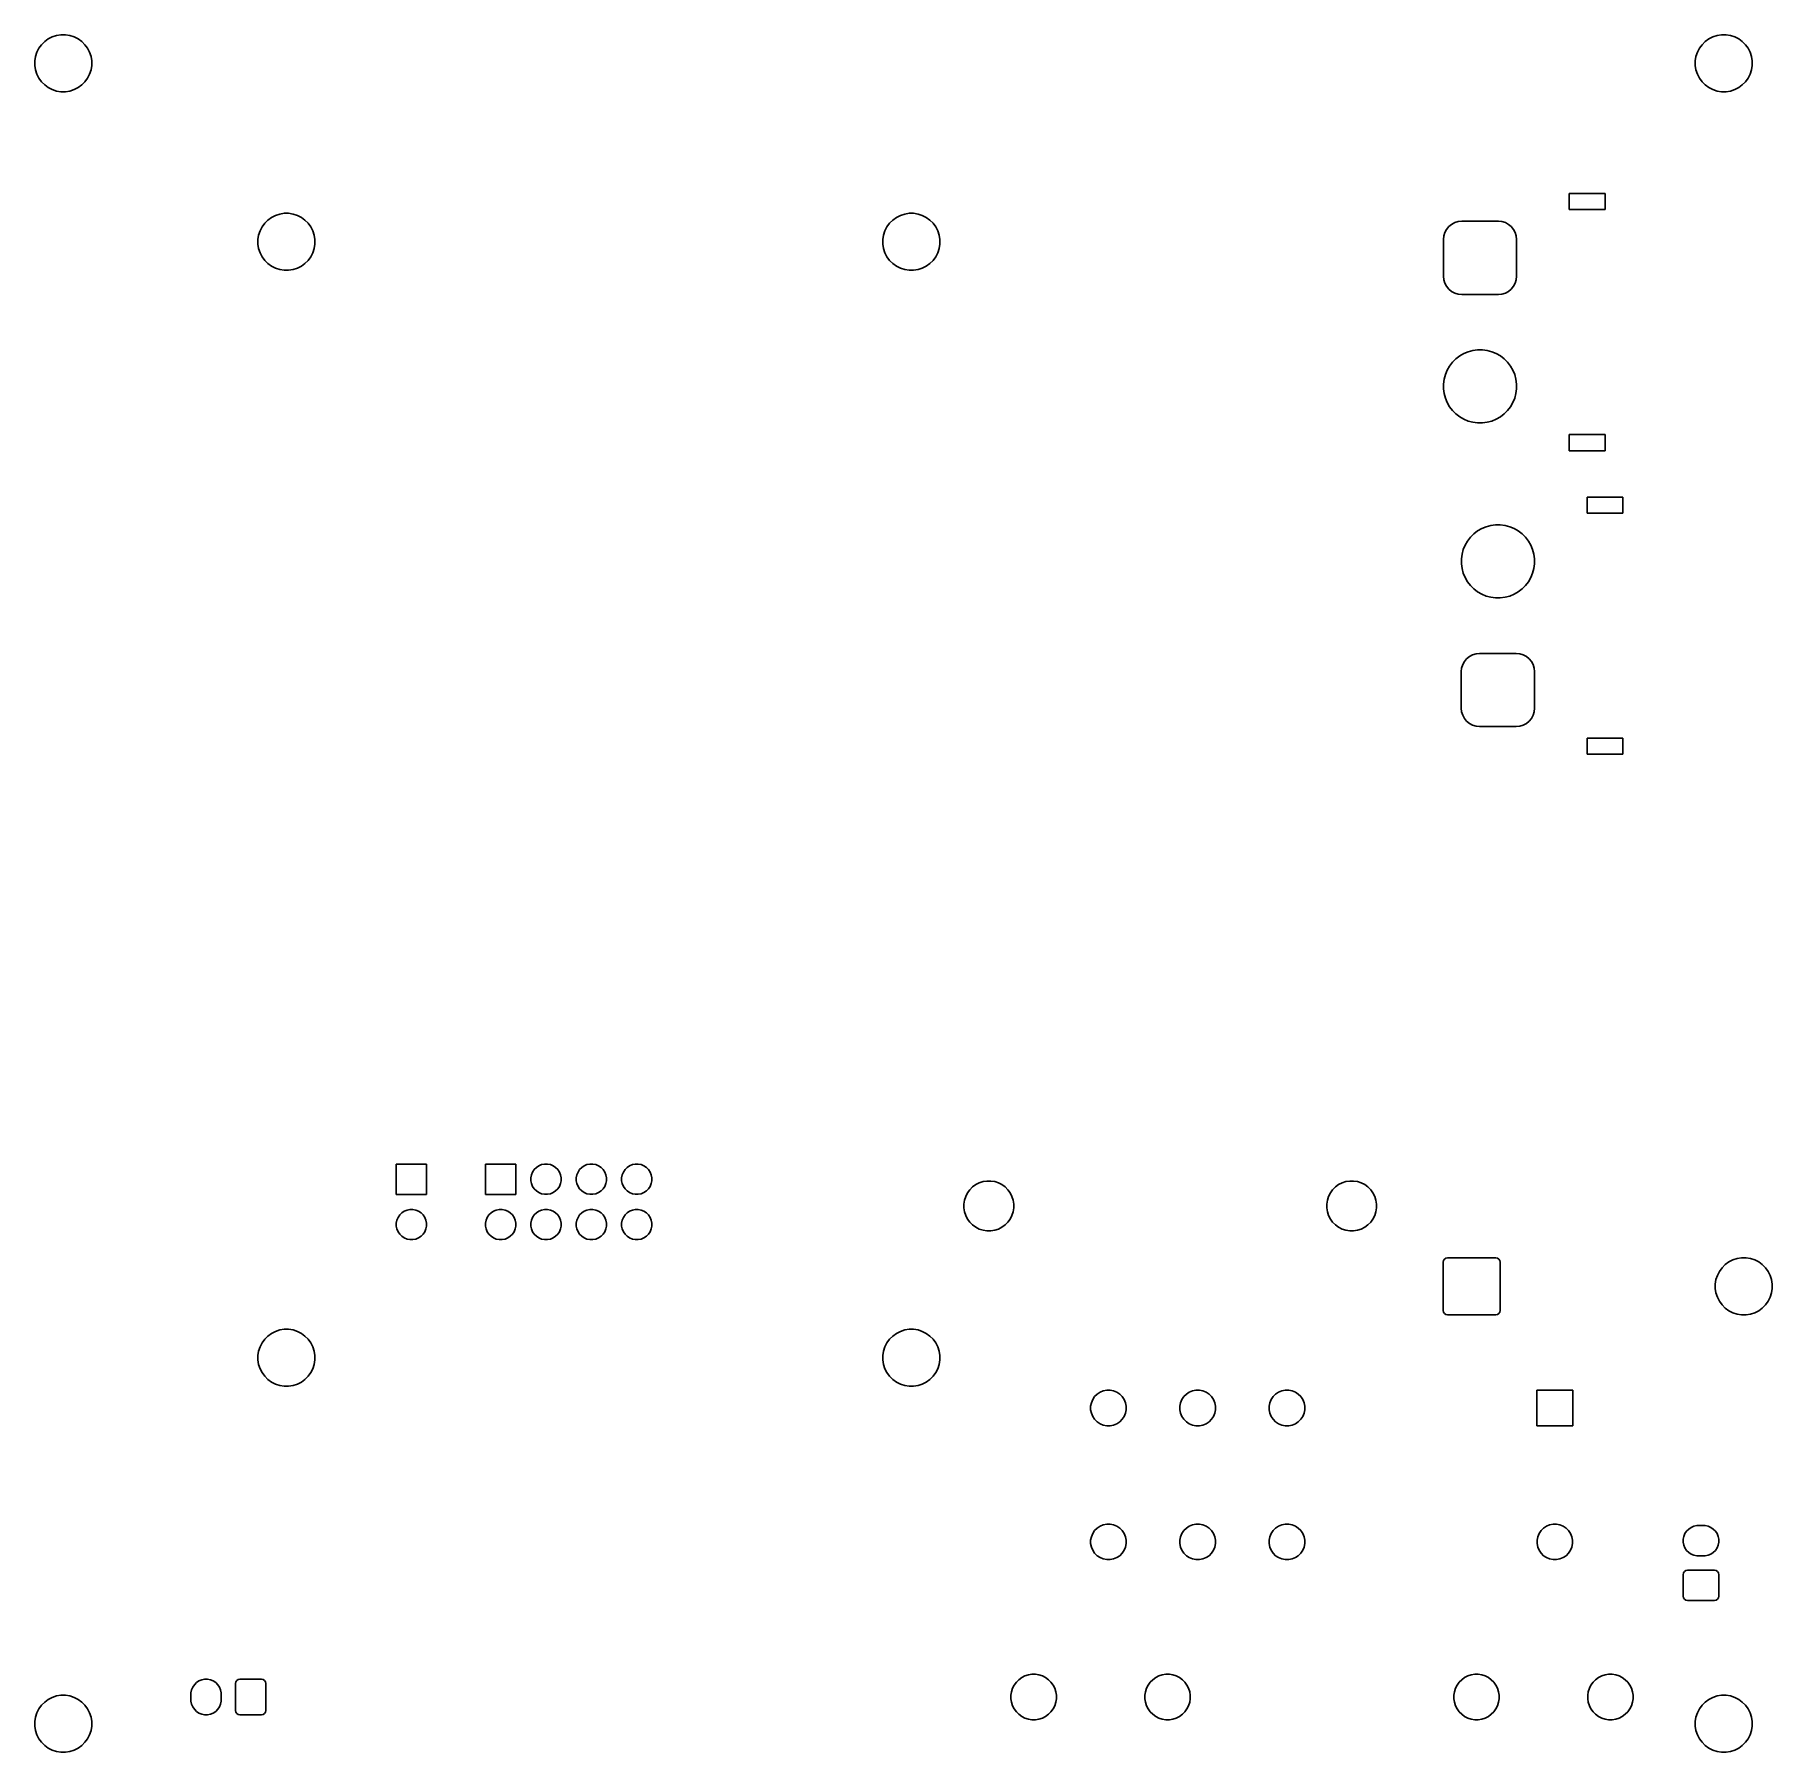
# Model space of a CAD drawing. Extents: x 1.9 to 99.2, y -98.1 to -1.9.
import ezdxf

# ---------------------------------------------------------------- set-up
doc = ezdxf.new("R2010")
doc.units = 0
doc.layers.add('BLACK', color=7, linetype='CONTINUOUS')

msp = doc.modelspace()

# ---------------------------------------------------------------- linework, layer by layer
at = {"layer": 'BLACK', "linetype": 'CONTINUOUS'}
for p, q in [((2.887707, -2.021793), (3.126487, -1.944208)), ((3.126487, -1.944208), (3.374465, -1.904932)), ((3.374465, -1.904932), (3.625535, -1.904932)), ((3.625535, -1.904932), (3.873513, -1.944208)), ((3.873513, -1.944208), (4.112293, -2.021793)), ((95.887707, -2.021793), (96.126487, -1.944208)), ((96.126487, -1.944208), (96.374465, -1.904932)), ((96.374465, -1.904932), (96.625535, -1.904932)), ((96.625535, -1.904932), (96.873513, -1.944208)), ((96.873513, -1.944208), (97.112293, -2.021793)), ((1.944208, -3.126487), (2.021793, -2.887707)), ((2.021793, -2.887707), (2.135776, -2.664002)), ((2.135776, -2.664002), (2.28335, -2.460883)), ((2.28335, -2.460883), (2.460883, -2.28335)), ((2.460883, -2.28335), (2.664002, -2.135776)), ((2.664002, -2.135776), (2.887707, -2.021793)), ((4.112293, -2.021793), (4.335998, -2.135776)), ((4.335998, -2.135776), (4.539117, -2.28335)), ((4.539117, -2.28335), (4.71665, -2.460883)), ((4.71665, -2.460883), (4.864224, -2.664002)), ((4.864224, -2.664002), (4.978207, -2.887707)), ((4.978207, -2.887707), (5.055792, -3.126487)), ((94.944208, -3.126487), (95.021793, -2.887707)), ((95.021793, -2.887707), (95.135776, -2.664002)), ((95.135776, -2.664002), (95.28335, -2.460883)), ((95.28335, -2.460883), (95.460883, -2.28335)), ((95.460883, -2.28335), (95.664002, -2.135776)), ((95.664002, -2.135776), (95.887707, -2.021793)), ((97.112293, -2.021793), (97.335998, -2.135776)), ((97.335998, -2.135776), (97.539117, -2.28335)), ((97.539117, -2.28335), (97.71665, -2.460883)), ((97.71665, -2.460883), (97.864224, -2.664002)), ((97.864224, -2.664002), (97.978207, -2.887707)), ((97.978207, -2.887707), (98.055792, -3.126487)), ((1.904932, -3.374465), (1.944208, -3.126487)), ((1.904932, -3.625535), (1.904932, -3.374465)), ((1.944208, -3.873513), (1.904932, -3.625535)), ((2.021793, -4.112293), (1.944208, -3.873513)), ((5.055792, -3.873513), (4.978207, -4.112293)), ((5.055792, -3.126487), (5.095068, -3.374465)), ((5.095068, -3.625535), (5.055792, -3.873513)), ((5.095068, -3.374465), (5.095068, -3.625535)), ((94.904932, -3.374465), (94.944208, -3.126487)), ((94.904932, -3.625535), (94.904932, -3.374465)), ((94.944208, -3.873513), (94.904932, -3.625535)), ((95.021793, -4.112293), (94.944208, -3.873513)), ((98.055792, -3.873513), (97.978207, -4.112293)), ((98.055792, -3.126487), (98.095068, -3.374465)), ((98.095068, -3.625535), (98.055792, -3.873513)), ((98.095068, -3.374465), (98.095068, -3.625535)), ((2.135776, -4.335998), (2.021793, -4.112293)), ((2.28335, -4.539117), (2.135776, -4.335998)), ((2.460883, -4.71665), (2.28335, -4.539117)), ((2.664002, -4.864224), (2.460883, -4.71665)), ((2.887707, -4.978207), (2.664002, -4.864224)), ((4.335998, -4.864224), (4.112293, -4.978207)), ((4.539117, -4.71665), (4.335998, -4.864224)), ((4.71665, -4.539117), (4.539117, -4.71665)), ((4.864224, -4.335998), (4.71665, -4.539117)), ((4.978207, -4.112293), (4.864224, -4.335998)), ((95.135776, -4.335998), (95.021793, -4.112293)), ((95.28335, -4.539117), (95.135776, -4.335998)), ((95.460883, -4.71665), (95.28335, -4.539117)), ((95.664002, -4.864224), (95.460883, -4.71665)), ((95.887707, -4.978207), (95.664002, -4.864224)), ((97.335998, -4.864224), (97.112293, -4.978207)), ((97.539117, -4.71665), (97.335998, -4.864224)), ((97.71665, -4.539117), (97.539117, -4.71665)), ((97.864224, -4.335998), (97.71665, -4.539117)), ((97.978207, -4.112293), (97.864224, -4.335998)), ((3.126487, -5.055792), (2.887707, -4.978207)), ((3.374465, -5.095068), (3.126487, -5.055792)), ((3.625535, -5.095068), (3.374465, -5.095068)), ((3.873513, -5.055792), (3.625535, -5.095068)), ((4.112293, -4.978207), (3.873513, -5.055792)), ((96.126487, -5.055792), (95.887707, -4.978207)), ((96.374465, -5.095068), (96.126487, -5.055792)), ((96.625535, -5.095068), (96.374465, -5.095068)), ((96.873513, -5.055792), (96.625535, -5.095068)), ((97.112293, -4.978207), (96.873513, -5.055792)), ((87.85, -11.7), (87.85, -10.8)), ((87.85, -10.8), (89.85, -10.8)), ((89.85, -10.8), (89.85, -11.7)), ((14.635776, -12.664007), (14.78335, -12.460888)), ((14.78335, -12.460888), (14.960883, -12.283355)), ((14.960883, -12.283355), (15.164002, -12.135781)), ((15.164002, -12.135781), (15.387707, -12.021798)), ((15.387707, -12.021798), (15.626487, -11.944213)), ((15.626487, -11.944213), (15.874465, -11.904937)), ((15.874465, -11.904937), (16.125535, -11.904937)), ((16.125535, -11.904937), (16.373513, -11.944213)), ((16.373513, -11.944213), (16.612293, -12.021798)), ((16.612293, -12.021798), (16.835998, -12.135781)), ((16.835998, -12.135781), (17.039117, -12.283355)), ((17.039117, -12.283355), (17.21665, -12.460888)), ((17.21665, -12.460888), (17.364224, -12.664007)), ((49.635776, -12.664007), (49.78335, -12.460888)), ((49.78335, -12.460888), (49.960883, -12.283355)), ((49.960883, -12.283355), (50.164002, -12.135781)), ((50.164002, -12.135781), (50.387707, -12.021798)), ((50.387707, -12.021798), (50.626487, -11.944213)), ((50.626487, -11.944213), (50.874465, -11.904937)), ((50.874465, -11.904937), (51.125535, -11.904937)), ((51.125535, -11.904937), (51.373513, -11.944213)), ((51.373513, -11.944213), (51.612293, -12.021798)), ((51.612293, -12.021798), (51.835998, -12.135781)), ((51.835998, -12.135781), (52.039117, -12.283355)), ((52.039117, -12.283355), (52.21665, -12.460888)), ((52.21665, -12.460888), (52.364224, -12.664007)), ((80.972744, -12.805541), (81.100216, -12.650216)), ((81.100216, -12.650216), (81.255541, -12.522744)), ((81.255541, -12.522744), (81.432749, -12.428023)), ((81.432749, -12.428023), (81.625032, -12.369695)), ((81.625032, -12.369695), (81.825, -12.35)), ((81.825, -12.35), (83.875, -12.35)), ((83.875, -12.35), (84.074968, -12.369695)), ((84.074968, -12.369695), (84.267251, -12.428023)), ((84.267251, -12.428023), (84.444459, -12.522744)), ((84.444459, -12.522744), (84.599784, -12.650216)), ((84.599784, -12.650216), (84.727256, -12.805541)), ((89.85, -11.7), (87.85, -11.7)), ((14.404932, -13.37447), (14.444208, -13.126492)), ((14.404932, -13.62554), (14.404932, -13.37447)), ((14.444208, -13.126492), (14.521793, -12.887712)), ((14.521793, -12.887712), (14.635776, -12.664007)), ((17.364224, -12.664007), (17.478207, -12.887712)), ((17.478207, -12.887712), (17.555792, -13.126492)), ((17.555792, -13.126492), (17.595068, -13.37447)), ((17.595068, -13.37447), (17.595068, -13.62554)), ((49.404932, -13.37447), (49.444208, -13.126492)), ((49.404932, -13.62554), (49.404932, -13.37447)), ((49.444208, -13.126492), (49.521793, -12.887712)), ((49.521793, -12.887712), (49.635776, -12.664007)), ((52.364224, -12.664007), (52.478207, -12.887712)), ((52.478207, -12.887712), (52.555792, -13.126492)), ((52.555792, -13.126492), (52.595068, -13.37447)), ((52.595068, -13.37447), (52.595068, -13.62554)), ((80.8, -13.375), (80.819695, -13.175032)), ((80.8, -15.425), (80.8, -13.375)), ((80.819695, -13.175032), (80.878023, -12.982749)), ((80.878023, -12.982749), (80.972744, -12.805541)), ((84.727256, -12.805541), (84.821977, -12.982749)), ((84.821977, -12.982749), (84.880305, -13.175032)), ((84.880305, -13.175032), (84.9, -13.375)), ((84.9, -13.375), (84.9, -15.425)), ((14.444208, -13.873518), (14.404932, -13.62554)), ((14.521793, -14.112298), (14.444208, -13.873518)), ((14.635776, -14.336003), (14.521793, -14.112298)), ((14.78335, -14.539122), (14.635776, -14.336003)), ((14.960883, -14.716655), (14.78335, -14.539122)), ((17.21665, -14.539122), (17.039117, -14.716655)), ((17.364224, -14.336003), (17.21665, -14.539122)), ((17.478207, -14.112298), (17.364224, -14.336003)), ((17.555792, -13.873518), (17.478207, -14.112298)), ((17.595068, -13.62554), (17.555792, -13.873518)), ((49.444208, -13.873518), (49.404932, -13.62554)), ((49.521793, -14.112298), (49.444208, -13.873518)), ((49.635776, -14.336003), (49.521793, -14.112298)), ((49.78335, -14.539122), (49.635776, -14.336003)), ((49.960883, -14.716655), (49.78335, -14.539122)), ((52.21665, -14.539122), (52.039117, -14.716655)), ((52.364224, -14.336003), (52.21665, -14.539122)), ((52.478207, -14.112298), (52.364224, -14.336003)), ((52.555792, -13.873518), (52.478207, -14.112298)), ((52.595068, -13.62554), (52.555792, -13.873518)), ((15.164002, -14.864229), (14.960883, -14.716655)), ((15.387707, -14.978212), (15.164002, -14.864229)), ((15.626487, -15.055797), (15.387707, -14.978212)), ((15.874465, -15.095073), (15.626487, -15.055797)), ((16.125535, -15.095073), (15.874465, -15.095073)), ((16.373513, -15.055797), (16.125535, -15.095073)), ((16.612293, -14.978212), (16.373513, -15.055797)), ((16.835998, -14.864229), (16.612293, -14.978212)), ((17.039117, -14.716655), (16.835998, -14.864229)), ((50.164002, -14.864229), (49.960883, -14.716655)), ((50.387707, -14.978212), (50.164002, -14.864229)), ((50.626487, -15.055797), (50.387707, -14.978212)), ((50.874465, -15.095073), (50.626487, -15.055797)), ((51.125535, -15.095073), (50.874465, -15.095073)), ((51.373513, -15.055797), (51.125535, -15.095073)), ((51.612293, -14.978212), (51.373513, -15.055797)), ((51.835998, -14.864229), (51.612293, -14.978212)), ((52.039117, -14.716655), (51.835998, -14.864229)), ((80.819695, -15.624968), (80.8, -15.425)), ((84.9, -15.425), (84.880305, -15.624968)), ((80.878023, -15.817251), (80.819695, -15.624968)), ((80.972744, -15.994459), (80.878023, -15.817251)), ((81.100216, -16.149784), (80.972744, -15.994459)), ((81.255541, -16.277256), (81.100216, -16.149784)), ((81.432749, -16.371977), (81.255541, -16.277256)), ((81.625032, -16.430305), (81.432749, -16.371977)), ((81.825, -16.45), (81.625032, -16.430305)), ((83.875, -16.45), (81.825, -16.45)), ((84.074968, -16.430305), (83.875, -16.45)), ((84.267251, -16.371977), (84.074968, -16.430305)), ((84.444459, -16.277256), (84.267251, -16.371977)), ((84.599784, -16.149784), (84.444459, -16.277256)), ((84.727256, -15.994459), (84.599784, -16.149784)), ((84.821977, -15.817251), (84.727256, -15.994459)), ((84.880305, -15.624968), (84.821977, -15.817251)), ((81.145487, -20.461081), (81.308728, -20.248341)), ((81.308728, -20.248341), (81.498341, -20.058728)), ((81.498341, -20.058728), (81.711081, -19.895487)), ((81.711081, -19.895487), (81.943308, -19.761411)), ((81.943308, -19.761411), (82.191049, -19.658793)), ((82.191049, -19.658793), (82.450065, -19.58939)), ((82.450065, -19.58939), (82.715924, -19.554389)), ((82.715924, -19.554389), (82.984076, -19.554389)), ((82.984076, -19.554389), (83.249935, -19.58939)), ((83.249935, -19.58939), (83.508951, -19.658793)), ((83.508951, -19.658793), (83.756692, -19.761411)), ((83.756692, -19.761411), (83.988919, -19.895487)), ((83.988919, -19.895487), (84.201659, -20.058728)), ((84.201659, -20.058728), (84.391272, -20.248341)), ((84.391272, -20.248341), (84.554513, -20.461081)), ((80.804389, -21.465924), (80.83939, -21.200065)), ((80.83939, -21.200065), (80.908793, -20.941049)), ((80.908793, -20.941049), (81.011411, -20.693308)), ((81.011411, -20.693308), (81.145487, -20.461081)), ((84.554513, -20.461081), (84.688589, -20.693308)), ((84.688589, -20.693308), (84.791207, -20.941049)), ((84.791207, -20.941049), (84.86061, -21.200065)), ((84.86061, -21.200065), (84.895611, -21.465924)), ((80.804389, -21.734076), (80.804389, -21.465924)), ((80.83939, -21.999935), (80.804389, -21.734076)), ((80.908793, -22.258951), (80.83939, -21.999935)), ((81.011411, -22.506692), (80.908793, -22.258951)), ((84.791207, -22.258951), (84.688589, -22.506692)), ((84.86061, -21.999935), (84.791207, -22.258951)), ((84.895611, -21.734076), (84.86061, -21.999935)), ((84.895611, -21.465924), (84.895611, -21.734076)), ((81.145487, -22.738919), (81.011411, -22.506692)), ((81.308728, -22.951659), (81.145487, -22.738919)), ((81.498341, -23.141272), (81.308728, -22.951659)), ((81.711081, -23.304513), (81.498341, -23.141272)), ((81.943308, -23.438589), (81.711081, -23.304513)), ((83.988919, -23.304513), (83.756692, -23.438589)), ((84.201659, -23.141272), (83.988919, -23.304513)), ((84.391272, -22.951659), (84.201659, -23.141272)), ((84.554513, -22.738919), (84.391272, -22.951659)), ((84.688589, -22.506692), (84.554513, -22.738919)), ((82.191049, -23.541207), (81.943308, -23.438589)), ((82.450065, -23.61061), (82.191049, -23.541207)), ((82.715924, -23.645611), (82.450065, -23.61061)), ((82.984076, -23.645611), (82.715924, -23.645611)), ((83.249935, -23.61061), (82.984076, -23.645611)), ((83.508951, -23.541207), (83.249935, -23.61061)), ((83.756692, -23.438589), (83.508951, -23.541207)), ((87.85, -25.2), (87.85, -24.3)), ((87.85, -24.3), (89.85, -24.3)), ((89.85, -24.3), (89.85, -25.2)), ((89.85, -25.2), (87.85, -25.2)), ((88.85, -28.7), (88.85, -27.8)), ((88.85, -27.8), (90.85, -27.8)), ((90.85, -27.8), (90.85, -28.7)), ((90.85, -28.7), (88.85, -28.7)), ((82.145487, -30.261081), (82.308728, -30.048341)), ((82.308728, -30.048341), (82.498341, -29.858728)), ((82.498341, -29.858728), (82.711081, -29.695487)), ((82.711081, -29.695487), (82.943308, -29.561411)), ((82.943308, -29.561411), (83.191049, -29.458793)), ((83.191049, -29.458793), (83.450065, -29.38939)), ((83.450065, -29.38939), (83.715924, -29.354389)), ((83.715924, -29.354389), (83.984076, -29.354389)), ((83.984076, -29.354389), (84.249935, -29.38939)), ((84.249935, -29.38939), (84.508951, -29.458793)), ((84.508951, -29.458793), (84.756692, -29.561411)), ((84.756692, -29.561411), (84.988919, -29.695487)), ((84.988919, -29.695487), (85.201659, -29.858728)), ((85.201659, -29.858728), (85.391272, -30.048341)), ((85.391272, -30.048341), (85.554513, -30.261081)), ((81.804389, -31.265924), (81.83939, -31.000065)), ((81.83939, -31.000065), (81.908793, -30.741049)), ((81.908793, -30.741049), (82.011411, -30.493308)), ((82.011411, -30.493308), (82.145487, -30.261081)), ((85.554513, -30.261081), (85.688589, -30.493308)), ((85.688589, -30.493308), (85.791207, -30.741049)), ((85.791207, -30.741049), (85.86061, -31.000065)), ((85.86061, -31.000065), (85.895611, -31.265924)), ((81.804389, -31.534076), (81.804389, -31.265924)), ((81.83939, -31.799935), (81.804389, -31.534076)), ((81.908793, -32.058951), (81.83939, -31.799935)), ((82.011411, -32.306692), (81.908793, -32.058951)), ((85.791207, -32.058951), (85.688589, -32.306692)), ((85.86061, -31.799935), (85.791207, -32.058951)), ((85.895611, -31.534076), (85.86061, -31.799935)), ((85.895611, -31.265924), (85.895611, -31.534076)), ((82.145487, -32.538919), (82.011411, -32.306692)), ((82.308728, -32.751659), (82.145487, -32.538919)), ((82.498341, -32.941272), (82.308728, -32.751659)), ((82.711081, -33.104513), (82.498341, -32.941272)), ((85.201659, -32.941272), (84.988919, -33.104513)), ((85.391272, -32.751659), (85.201659, -32.941272)), ((85.554513, -32.538919), (85.391272, -32.751659)), ((85.688589, -32.306692), (85.554513, -32.538919)), ((82.943308, -33.238589), (82.711081, -33.104513)), ((83.191049, -33.341207), (82.943308, -33.238589)), ((83.450065, -33.41061), (83.191049, -33.341207)), ((83.715924, -33.445611), (83.450065, -33.41061)), ((83.984076, -33.445611), (83.715924, -33.445611)), ((84.249935, -33.41061), (83.984076, -33.445611)), ((84.508951, -33.341207), (84.249935, -33.41061)), ((84.756692, -33.238589), (84.508951, -33.341207)), ((84.988919, -33.104513), (84.756692, -33.238589)), ((81.972744, -37.005541), (82.100216, -36.850216)), ((82.100216, -36.850216), (82.255541, -36.722744)), ((82.255541, -36.722744), (82.432749, -36.628023)), ((82.432749, -36.628023), (82.625032, -36.569695)), ((82.625032, -36.569695), (82.825, -36.55)), ((82.825, -36.55), (84.875, -36.55)), ((84.875, -36.55), (85.074968, -36.569695)), ((85.074968, -36.569695), (85.267251, -36.628023)), ((85.267251, -36.628023), (85.444459, -36.722744)), ((85.444459, -36.722744), (85.599784, -36.850216)), ((85.599784, -36.850216), (85.727256, -37.005541)), ((81.8, -37.575), (81.819695, -37.375032)), ((81.8, -39.625), (81.8, -37.575)), ((81.819695, -37.375032), (81.878023, -37.182749)), ((81.878023, -37.182749), (81.972744, -37.005541)), ((85.727256, -37.005541), (85.821977, -37.182749)), ((85.821977, -37.182749), (85.880305, -37.375032)), ((85.880305, -37.375032), (85.9, -37.575)), ((85.9, -37.575), (85.9, -39.625)), ((81.819695, -39.824968), (81.8, -39.625)), ((81.878023, -40.017251), (81.819695, -39.824968)), ((85.880305, -39.824968), (85.821977, -40.017251)), ((85.9, -39.625), (85.880305, -39.824968)), ((81.972744, -40.194459), (81.878023, -40.017251)), ((82.100216, -40.349784), (81.972744, -40.194459)), ((82.255541, -40.477256), (82.100216, -40.349784)), ((82.432749, -40.571977), (82.255541, -40.477256)), ((82.625032, -40.630305), (82.432749, -40.571977)), ((82.825, -40.65), (82.625032, -40.630305)), ((84.875, -40.65), (82.825, -40.65)), ((85.074968, -40.630305), (84.875, -40.65)), ((85.267251, -40.571977), (85.074968, -40.630305)), ((85.444459, -40.477256), (85.267251, -40.571977)), ((85.599784, -40.349784), (85.444459, -40.477256)), ((85.727256, -40.194459), (85.599784, -40.349784)), ((85.821977, -40.017251), (85.727256, -40.194459)), ((88.85, -42.2), (88.85, -41.3)), ((88.85, -41.3), (90.85, -41.3)), ((90.85, -41.3), (90.85, -42.2)), ((90.85, -42.2), (88.85, -42.2)), ((22.15, -66.849995), (22.15, -65.149995)), ((22.15, -65.149995), (23.85, -65.149995)), ((23.85, -65.149995), (23.85, -66.849995)), ((27.15, -66.849995), (27.15, -65.149995)), ((27.15, -65.149995), (28.85, -65.149995)), ((28.85, -65.149995), (28.85, -66.849995)), ((30.139313, -65.250362), (30.293258, -65.186596)), ((30.293258, -65.186596), (30.456685, -65.154088)), ((30.456685, -65.154088), (30.623315, -65.154088)), ((30.623315, -65.154088), (30.786742, -65.186596)), ((30.786742, -65.186596), (30.940687, -65.250362)), ((32.679313, -65.250362), (32.833258, -65.186596)), ((32.833258, -65.186596), (32.996685, -65.154088)), ((32.996685, -65.154088), (33.163315, -65.154088)), ((33.163315, -65.154088), (33.326742, -65.186596)), ((33.326742, -65.186596), (33.480687, -65.250362)), ((35.219313, -65.250362), (35.373258, -65.186596)), ((35.373258, -65.186596), (35.536685, -65.154088)), ((35.536685, -65.154088), (35.703315, -65.154088)), ((35.703315, -65.154088), (35.866742, -65.186596)), ((35.866742, -65.186596), (36.020687, -65.250362)), ((29.694093, -65.91668), (29.726601, -65.753253)), ((29.694093, -66.08331), (29.694093, -65.91668)), ((29.726601, -66.246737), (29.694093, -66.08331)), ((29.726601, -65.753253), (29.790367, -65.599308)), ((29.790367, -65.599308), (29.882941, -65.460761)), ((29.882941, -65.460761), (30.000766, -65.342936)), ((30.000766, -65.342936), (30.139313, -65.250362)), ((30.940687, -65.250362), (31.079234, -65.342936)), ((31.079234, -65.342936), (31.197059, -65.460761)), ((31.197059, -65.460761), (31.289633, -65.599308)), ((31.289633, -65.599308), (31.353399, -65.753253)), ((31.353399, -65.753253), (31.385907, -65.91668)), ((31.385907, -66.08331), (31.353399, -66.246737)), ((31.385907, -65.91668), (31.385907, -66.08331)), ((32.234093, -65.91668), (32.266601, -65.753253)), ((32.234093, -66.08331), (32.234093, -65.91668)), ((32.266601, -66.246737), (32.234093, -66.08331)), ((32.266601, -65.753253), (32.330367, -65.599308)), ((32.330367, -65.599308), (32.422941, -65.460761)), ((32.422941, -65.460761), (32.540766, -65.342936)), ((32.540766, -65.342936), (32.679313, -65.250362)), ((33.480687, -65.250362), (33.619234, -65.342936)), ((33.619234, -65.342936), (33.737059, -65.460761)), ((33.737059, -65.460761), (33.829633, -65.599308)), ((33.829633, -65.599308), (33.893399, -65.753253)), ((33.893399, -65.753253), (33.925907, -65.91668)), ((33.925907, -66.08331), (33.893399, -66.246737)), ((33.925907, -65.91668), (33.925907, -66.08331)), ((34.774093, -65.91668), (34.806601, -65.753253)), ((34.774093, -66.08331), (34.774093, -65.91668)), ((34.806601, -66.246737), (34.774093, -66.08331)), ((34.806601, -65.753253), (34.870367, -65.599308)), ((34.870367, -65.599308), (34.962941, -65.460761)), ((34.962941, -65.460761), (35.080766, -65.342936)), ((35.080766, -65.342936), (35.219313, -65.250362)), ((36.020687, -65.250362), (36.159234, -65.342936)), ((36.159234, -65.342936), (36.277059, -65.460761)), ((36.277059, -65.460761), (36.369633, -65.599308)), ((36.369633, -65.599308), (36.433399, -65.753253)), ((36.433399, -65.753253), (36.465907, -65.91668)), ((36.465907, -66.08331), (36.433399, -66.246737)), ((36.465907, -65.91668), (36.465907, -66.08331)), ((54.804243, -66.206569), (55.013176, -66.138682)), ((55.013176, -66.138682), (55.230157, -66.104316)), ((55.230157, -66.104316), (55.449843, -66.104316)), ((55.449843, -66.104316), (55.666824, -66.138682)), ((55.666824, -66.138682), (55.875757, -66.206569)), ((75.124243, -66.206569), (75.333176, -66.138682)), ((75.333176, -66.138682), (75.550157, -66.104316)), ((75.550157, -66.104316), (75.769843, -66.104316)), ((75.769843, -66.104316), (75.986824, -66.138682)), ((75.986824, -66.138682), (76.195757, -66.206569)), ((23.85, -66.849995), (22.15, -66.849995)), ((28.85, -66.849995), (27.15, -66.849995)), ((29.790367, -66.400682), (29.726601, -66.246737)), ((29.882941, -66.539229), (29.790367, -66.400682)), ((30.000766, -66.657054), (29.882941, -66.539229)), ((30.139313, -66.749628), (30.000766, -66.657054)), ((30.293258, -66.813394), (30.139313, -66.749628)), ((30.456685, -66.845902), (30.293258, -66.813394)), ((30.623315, -66.845902), (30.456685, -66.845902)), ((30.786742, -66.813394), (30.623315, -66.845902)), ((30.940687, -66.749628), (30.786742, -66.813394)), ((31.079234, -66.657054), (30.940687, -66.749628)), ((31.197059, -66.539229), (31.079234, -66.657054)), ((31.289633, -66.400682), (31.197059, -66.539229)), ((31.353399, -66.246737), (31.289633, -66.400682)), ((32.330367, -66.400682), (32.266601, -66.246737)), ((32.422941, -66.539229), (32.330367, -66.400682)), ((32.540766, -66.657054), (32.422941, -66.539229)), ((32.679313, -66.749628), (32.540766, -66.657054)), ((32.833258, -66.813394), (32.679313, -66.749628)), ((32.996685, -66.845902), (32.833258, -66.813394)), ((33.163315, -66.845902), (32.996685, -66.845902)), ((33.326742, -66.813394), (33.163315, -66.845902)), ((33.480687, -66.749628), (33.326742, -66.813394)), ((33.619234, -66.657054), (33.480687, -66.749628)), ((33.737059, -66.539229), (33.619234, -66.657054)), ((33.829633, -66.400682), (33.737059, -66.539229)), ((33.893399, -66.246737), (33.829633, -66.400682)), ((34.870367, -66.400682), (34.806601, -66.246737)), ((34.962941, -66.539229), (34.870367, -66.400682)), ((35.080766, -66.657054), (34.962941, -66.539229)), ((35.219313, -66.749628), (35.080766, -66.657054)), ((35.373258, -66.813394), (35.219313, -66.749628)), ((35.536685, -66.845902), (35.373258, -66.813394)), ((35.703315, -66.845902), (35.536685, -66.845902)), ((35.866742, -66.813394), (35.703315, -66.845902)), ((36.020687, -66.749628), (35.866742, -66.813394)), ((36.159234, -66.657054), (36.020687, -66.749628)), ((36.277059, -66.539229), (36.159234, -66.657054)), ((36.369633, -66.400682), (36.277059, -66.539229)), ((36.433399, -66.246737), (36.369633, -66.400682)), ((53.978682, -67.173176), (54.046569, -66.964243)), ((54.046569, -66.964243), (54.146304, -66.768502)), ((54.146304, -66.768502), (54.275432, -66.590773)), ((54.275432, -66.590773), (54.430773, -66.435432)), ((54.430773, -66.435432), (54.608502, -66.306304)), ((54.608502, -66.306304), (54.804243, -66.206569)), ((55.875757, -66.206569), (56.071498, -66.306304)), ((56.071498, -66.306304), (56.249227, -66.435432)), ((56.249227, -66.435432), (56.404568, -66.590773)), ((56.404568, -66.590773), (56.533696, -66.768502)), ((56.533696, -66.768502), (56.633431, -66.964243)), ((56.633431, -66.964243), (56.701318, -67.173176)), ((74.298682, -67.173176), (74.366569, -66.964243)), ((74.366569, -66.964243), (74.466304, -66.768502)), ((74.466304, -66.768502), (74.595432, -66.590773)), ((74.595432, -66.590773), (74.750773, -66.435432)), ((74.750773, -66.435432), (74.928502, -66.306304)), ((74.928502, -66.306304), (75.124243, -66.206569)), ((76.195757, -66.206569), (76.391498, -66.306304)), ((76.391498, -66.306304), (76.569227, -66.435432)), ((76.569227, -66.435432), (76.724568, -66.590773)), ((76.724568, -66.590773), (76.853696, -66.768502)), ((76.853696, -66.768502), (76.953431, -66.964243)), ((76.953431, -66.964243), (77.021318, -67.173176)), ((22.250367, -68.139308), (22.342941, -68.000761)), ((22.342941, -68.000761), (22.460766, -67.882936)), ((22.460766, -67.882936), (22.599313, -67.790362)), ((22.599313, -67.790362), (22.753258, -67.726596)), ((22.753258, -67.726596), (22.916685, -67.694088)), ((22.916685, -67.694088), (23.083315, -67.694088)), ((23.083315, -67.694088), (23.246742, -67.726596)), ((23.246742, -67.726596), (23.400687, -67.790362)), ((23.400687, -67.790362), (23.539234, -67.882936)), ((23.539234, -67.882936), (23.657059, -68.000761)), ((23.657059, -68.000761), (23.749633, -68.139308)), ((27.250367, -68.139308), (27.342941, -68.000761)), ((27.342941, -68.000761), (27.460766, -67.882936)), ((27.460766, -67.882936), (27.599313, -67.790362)), ((27.599313, -67.790362), (27.753258, -67.726596)), ((27.753258, -67.726596), (27.916685, -67.694088)), ((27.916685, -67.694088), (28.083315, -67.694088)), ((28.083315, -67.694088), (28.246742, -67.726596)), ((28.246742, -67.726596), (28.400687, -67.790362)), ((28.400687, -67.790362), (28.539234, -67.882936)), ((28.539234, -67.882936), (28.657059, -68.000761)), ((28.657059, -68.000761), (28.749633, -68.139308)), ((29.790367, -68.139308), (29.882941, -68.000761)), ((29.882941, -68.000761), (30.000766, -67.882936)), ((30.000766, -67.882936), (30.139313, -67.790362)), ((30.139313, -67.790362), (30.293258, -67.726596)), ((30.293258, -67.726596), (30.456685, -67.694088)), ((30.456685, -67.694088), (30.623315, -67.694088)), ((30.623315, -67.694088), (30.786742, -67.726596)), ((30.786742, -67.726596), (30.940687, -67.790362)), ((30.940687, -67.790362), (31.079234, -67.882936)), ((31.079234, -67.882936), (31.197059, -68.000761)), ((31.197059, -68.000761), (31.289633, -68.139308)), ((32.330367, -68.139308), (32.422941, -68.000761)), ((32.422941, -68.000761), (32.540766, -67.882936)), ((32.540766, -67.882936), (32.679313, -67.790362)), ((32.679313, -67.790362), (32.833258, -67.726596)), ((32.833258, -67.726596), (32.996685, -67.694088)), ((32.996685, -67.694088), (33.163315, -67.694088)), ((33.163315, -67.694088), (33.326742, -67.726596)), ((33.326742, -67.726596), (33.480687, -67.790362)), ((33.480687, -67.790362), (33.619234, -67.882936)), ((33.619234, -67.882936), (33.737059, -68.000761)), ((33.737059, -68.000761), (33.829633, -68.139308)), ((34.870367, -68.139308), (34.962941, -68.000761)), ((34.962941, -68.000761), (35.080766, -67.882936)), ((35.080766, -67.882936), (35.219313, -67.790362)), ((35.219313, -67.790362), (35.373258, -67.726596)), ((35.373258, -67.726596), (35.536685, -67.694088)), ((35.536685, -67.694088), (35.703315, -67.694088)), ((35.703315, -67.694088), (35.866742, -67.726596)), ((35.866742, -67.726596), (36.020687, -67.790362)), ((36.020687, -67.790362), (36.159234, -67.882936)), ((36.159234, -67.882936), (36.277059, -68.000761)), ((36.277059, -68.000761), (36.369633, -68.139308)), ((53.944316, -67.390157), (53.978682, -67.173176)), ((53.944316, -67.609843), (53.944316, -67.390157)), ((53.978682, -67.826824), (53.944316, -67.609843)), ((54.046569, -68.035757), (53.978682, -67.826824)), ((54.146304, -68.231498), (54.046569, -68.035757)), ((56.633431, -68.035757), (56.533696, -68.231498)), ((56.701318, -67.826824), (56.633431, -68.035757)), ((56.701318, -67.173176), (56.735684, -67.390157)), ((56.735684, -67.609843), (56.701318, -67.826824)), ((56.735684, -67.390157), (56.735684, -67.609843)), ((74.264316, -67.390157), (74.298682, -67.173176)), ((74.264316, -67.609843), (74.264316, -67.390157)), ((74.298682, -67.826824), (74.264316, -67.609843)), ((74.366569, -68.035757), (74.298682, -67.826824)), ((74.466304, -68.231498), (74.366569, -68.035757)), ((76.953431, -68.035757), (76.853696, -68.231498)), ((77.021318, -67.826824), (76.953431, -68.035757)), ((77.021318, -67.173176), (77.055684, -67.390157)), ((77.055684, -67.609843), (77.021318, -67.826824)), ((77.055684, -67.390157), (77.055684, -67.609843)), ((22.154093, -68.45668), (22.186601, -68.293253)), ((22.154093, -68.62331), (22.154093, -68.45668)), ((22.186601, -68.786737), (22.154093, -68.62331)), ((22.186601, -68.293253), (22.250367, -68.139308)), ((22.250367, -68.940682), (22.186601, -68.786737)), ((22.342941, -69.079229), (22.250367, -68.940682)), ((22.460766, -69.197054), (22.342941, -69.079229)), ((23.657059, -69.079229), (23.539234, -69.197054)), ((23.749633, -68.940682), (23.657059, -69.079229)), ((23.749633, -68.139308), (23.813399, -68.293253)), ((23.813399, -68.786737), (23.749633, -68.940682)), ((23.813399, -68.293253), (23.845907, -68.45668)), ((23.845907, -68.62331), (23.813399, -68.786737)), ((23.845907, -68.45668), (23.845907, -68.62331)), ((27.154093, -68.45668), (27.186601, -68.293253)), ((27.154093, -68.62331), (27.154093, -68.45668)), ((27.186601, -68.786737), (27.154093, -68.62331)), ((27.186601, -68.293253), (27.250367, -68.139308)), ((27.250367, -68.940682), (27.186601, -68.786737)), ((27.342941, -69.079229), (27.250367, -68.940682)), ((27.460766, -69.197054), (27.342941, -69.079229)), ((28.657059, -69.079229), (28.539234, -69.197054)), ((28.749633, -68.940682), (28.657059, -69.079229)), ((28.749633, -68.139308), (28.813399, -68.293253)), ((28.813399, -68.786737), (28.749633, -68.940682)), ((28.813399, -68.293253), (28.845907, -68.45668)), ((28.845907, -68.62331), (28.813399, -68.786737)), ((28.845907, -68.45668), (28.845907, -68.62331)), ((29.694093, -68.45668), (29.726601, -68.293253)), ((29.694093, -68.62331), (29.694093, -68.45668)), ((29.726601, -68.786737), (29.694093, -68.62331)), ((29.726601, -68.293253), (29.790367, -68.139308)), ((29.790367, -68.940682), (29.726601, -68.786737)), ((29.882941, -69.079229), (29.790367, -68.940682)), ((30.000766, -69.197054), (29.882941, -69.079229)), ((31.197059, -69.079229), (31.079234, -69.197054)), ((31.289633, -68.940682), (31.197059, -69.079229)), ((31.289633, -68.139308), (31.353399, -68.293253)), ((31.353399, -68.786737), (31.289633, -68.940682)), ((31.353399, -68.293253), (31.385907, -68.45668)), ((31.385907, -68.62331), (31.353399, -68.786737)), ((31.385907, -68.45668), (31.385907, -68.62331)), ((32.234093, -68.45668), (32.266601, -68.293253)), ((32.234093, -68.62331), (32.234093, -68.45668)), ((32.266601, -68.786737), (32.234093, -68.62331)), ((32.266601, -68.293253), (32.330367, -68.139308)), ((32.330367, -68.940682), (32.266601, -68.786737)), ((32.422941, -69.079229), (32.330367, -68.940682)), ((32.540766, -69.197054), (32.422941, -69.079229)), ((33.737059, -69.079229), (33.619234, -69.197054)), ((33.829633, -68.940682), (33.737059, -69.079229)), ((33.829633, -68.139308), (33.893399, -68.293253)), ((33.893399, -68.786737), (33.829633, -68.940682)), ((33.893399, -68.293253), (33.925907, -68.45668)), ((33.925907, -68.62331), (33.893399, -68.786737)), ((33.925907, -68.45668), (33.925907, -68.62331)), ((34.774093, -68.45668), (34.806601, -68.293253)), ((34.774093, -68.62331), (34.774093, -68.45668)), ((34.806601, -68.786737), (34.774093, -68.62331)), ((34.806601, -68.293253), (34.870367, -68.139308)), ((34.870367, -68.940682), (34.806601, -68.786737)), ((34.962941, -69.079229), (34.870367, -68.940682)), ((35.080766, -69.197054), (34.962941, -69.079229)), ((36.277059, -69.079229), (36.159234, -69.197054)), ((36.369633, -68.940682), (36.277059, -69.079229)), ((36.369633, -68.139308), (36.433399, -68.293253)), ((36.433399, -68.786737), (36.369633, -68.940682)), ((36.433399, -68.293253), (36.465907, -68.45668)), ((36.465907, -68.62331), (36.433399, -68.786737)), ((36.465907, -68.45668), (36.465907, -68.62331)), ((54.275432, -68.409227), (54.146304, -68.231498)), ((54.430773, -68.564568), (54.275432, -68.409227)), ((54.608502, -68.693696), (54.430773, -68.564568)), ((54.804243, -68.793431), (54.608502, -68.693696)), ((55.013176, -68.861318), (54.804243, -68.793431)), ((55.230157, -68.895684), (55.013176, -68.861318)), ((55.449843, -68.895684), (55.230157, -68.895684)), ((55.666824, -68.861318), (55.449843, -68.895684)), ((55.875757, -68.793431), (55.666824, -68.861318)), ((56.071498, -68.693696), (55.875757, -68.793431)), ((56.249227, -68.564568), (56.071498, -68.693696)), ((56.404568, -68.409227), (56.249227, -68.564568)), ((56.533696, -68.231498), (56.404568, -68.409227)), ((74.595432, -68.409227), (74.466304, -68.231498)), ((74.750773, -68.564568), (74.595432, -68.409227)), ((74.928502, -68.693696), (74.750773, -68.564568)), ((75.124243, -68.793431), (74.928502, -68.693696)), ((75.333176, -68.861318), (75.124243, -68.793431)), ((75.550157, -68.895684), (75.333176, -68.861318)), ((75.769843, -68.895684), (75.550157, -68.895684)), ((75.986824, -68.861318), (75.769843, -68.895684)), ((76.195757, -68.793431), (75.986824, -68.861318)), ((76.391498, -68.693696), (76.195757, -68.793431)), ((76.569227, -68.564568), (76.391498, -68.693696)), ((76.724568, -68.409227), (76.569227, -68.564568)), ((76.853696, -68.231498), (76.724568, -68.409227)), ((22.599313, -69.289628), (22.460766, -69.197054)), ((22.753258, -69.353394), (22.599313, -69.289628)), ((22.916685, -69.385902), (22.753258, -69.353394)), ((23.083315, -69.385902), (22.916685, -69.385902)), ((23.246742, -69.353394), (23.083315, -69.385902)), ((23.400687, -69.289628), (23.246742, -69.353394)), ((23.539234, -69.197054), (23.400687, -69.289628)), ((27.599313, -69.289628), (27.460766, -69.197054)), ((27.753258, -69.353394), (27.599313, -69.289628)), ((27.916685, -69.385902), (27.753258, -69.353394)), ((28.083315, -69.385902), (27.916685, -69.385902)), ((28.246742, -69.353394), (28.083315, -69.385902)), ((28.400687, -69.289628), (28.246742, -69.353394)), ((28.539234, -69.197054), (28.400687, -69.289628)), ((30.139313, -69.289628), (30.000766, -69.197054)), ((30.293258, -69.353394), (30.139313, -69.289628)), ((30.456685, -69.385902), (30.293258, -69.353394)), ((30.623315, -69.385902), (30.456685, -69.385902)), ((30.786742, -69.353394), (30.623315, -69.385902)), ((30.940687, -69.289628), (30.786742, -69.353394)), ((31.079234, -69.197054), (30.940687, -69.289628)), ((32.679313, -69.289628), (32.540766, -69.197054)), ((32.833258, -69.353394), (32.679313, -69.289628)), ((32.996685, -69.385902), (32.833258, -69.353394)), ((33.163315, -69.385902), (32.996685, -69.385902)), ((33.326742, -69.353394), (33.163315, -69.385902)), ((33.480687, -69.289628), (33.326742, -69.353394)), ((33.619234, -69.197054), (33.480687, -69.289628)), ((35.219313, -69.289628), (35.080766, -69.197054)), ((35.373258, -69.353394), (35.219313, -69.289628)), ((35.536685, -69.385902), (35.373258, -69.353394)), ((35.703315, -69.385902), (35.536685, -69.385902)), ((35.866742, -69.353394), (35.703315, -69.385902)), ((36.020687, -69.289628), (35.866742, -69.353394)), ((36.159234, -69.197054), (36.020687, -69.289628)), ((80.78, -70.65), (80.79903, -70.554329)), ((80.78, -73.35), (80.78, -70.65)), ((80.79903, -70.554329), (80.853223, -70.473223)), ((80.853223, -70.473223), (80.934329, -70.41903)), ((80.934329, -70.41903), (81.03, -70.4)), ((81.03, -70.4), (83.73, -70.4)), ((83.73, -70.4), (83.825671, -70.41903)), ((83.825671, -70.41903), (83.906777, -70.473223)), ((83.906777, -70.473223), (83.96097, -70.554329)), ((83.96097, -70.554329), (83.98, -70.65)), ((83.98, -70.65), (83.98, -73.35)), ((96.255776, -71.164002), (96.40335, -70.960883)), ((96.40335, -70.960883), (96.580883, -70.78335)), ((96.580883, -70.78335), (96.784002, -70.635776)), ((96.784002, -70.635776), (97.007707, -70.521793)), ((97.007707, -70.521793), (97.246487, -70.444208)), ((97.246487, -70.444208), (97.494465, -70.404932)), ((97.494465, -70.404932), (97.745535, -70.404932)), ((97.745535, -70.404932), (97.993513, -70.444208)), ((97.993513, -70.444208), (98.232293, -70.521793)), ((98.232293, -70.521793), (98.455998, -70.635776)), ((98.455998, -70.635776), (98.659117, -70.78335)), ((98.659117, -70.78335), (98.83665, -70.960883)), ((98.83665, -70.960883), (98.984224, -71.164002)), ((96.024932, -71.874465), (96.064208, -71.626487)), ((96.024932, -72.125535), (96.024932, -71.874465)), ((96.064208, -71.626487), (96.141793, -71.387707)), ((96.141793, -71.387707), (96.255776, -71.164002)), ((98.984224, -71.164002), (99.098207, -71.387707)), ((99.098207, -71.387707), (99.175792, -71.626487)), ((99.175792, -71.626487), (99.215068, -71.874465)), ((99.215068, -71.874465), (99.215068, -72.125535)), ((96.064208, -72.373513), (96.024932, -72.125535)), ((96.141793, -72.612293), (96.064208, -72.373513)), ((96.255776, -72.835998), (96.141793, -72.612293)), ((96.40335, -73.039117), (96.255776, -72.835998)), ((98.984224, -72.835998), (98.83665, -73.039117)), ((99.098207, -72.612293), (98.984224, -72.835998)), ((99.175792, -72.373513), (99.098207, -72.612293)), ((99.215068, -72.125535), (99.175792, -72.373513)), ((80.79903, -73.445671), (80.78, -73.35)), ((80.853223, -73.526777), (80.79903, -73.445671)), ((80.934329, -73.58097), (80.853223, -73.526777)), ((81.03, -73.6), (80.934329, -73.58097)), ((83.73, -73.6), (81.03, -73.6)), ((83.825671, -73.58097), (83.73, -73.6)), ((83.906777, -73.526777), (83.825671, -73.58097)), ((83.96097, -73.445671), (83.906777, -73.526777)), ((83.98, -73.35), (83.96097, -73.445671)), ((96.580883, -73.21665), (96.40335, -73.039117)), ((96.784002, -73.364224), (96.580883, -73.21665)), ((97.007707, -73.478207), (96.784002, -73.364224)), ((97.246487, -73.555792), (97.007707, -73.478207)), ((97.494465, -73.595068), (97.246487, -73.555792)), ((97.745535, -73.595068), (97.494465, -73.595068)), ((97.993513, -73.555792), (97.745535, -73.595068)), ((98.232293, -73.478207), (97.993513, -73.555792)), ((98.455998, -73.364224), (98.232293, -73.478207)), ((98.659117, -73.21665), (98.455998, -73.364224)), ((98.83665, -73.039117), (98.659117, -73.21665)), ((14.78335, -74.960878), (14.960883, -74.783345)), ((14.960883, -74.783345), (15.164002, -74.635771)), ((15.164002, -74.635771), (15.387707, -74.521788)), ((15.387707, -74.521788), (15.626487, -74.444203)), ((15.626487, -74.444203), (15.874465, -74.404927)), ((15.874465, -74.404927), (16.125535, -74.404927)), ((16.125535, -74.404927), (16.373513, -74.444203)), ((16.373513, -74.444203), (16.612293, -74.521788)), ((16.612293, -74.521788), (16.835998, -74.635771)), ((16.835998, -74.635771), (17.039117, -74.783345)), ((17.039117, -74.783345), (17.21665, -74.960878)), ((49.78335, -74.960878), (49.960883, -74.783345)), ((49.960883, -74.783345), (50.164002, -74.635771)), ((50.164002, -74.635771), (50.387707, -74.521788)), ((50.387707, -74.521788), (50.626487, -74.444203)), ((50.626487, -74.444203), (50.874465, -74.404927)), ((50.874465, -74.404927), (51.125535, -74.404927)), ((51.125535, -74.404927), (51.373513, -74.444203)), ((51.373513, -74.444203), (51.612293, -74.521788)), ((51.612293, -74.521788), (51.835998, -74.635771)), ((51.835998, -74.635771), (52.039117, -74.783345)), ((52.039117, -74.783345), (52.21665, -74.960878)), ((14.404932, -75.87446), (14.444208, -75.626482)), ((14.404932, -76.12553), (14.404932, -75.87446)), ((14.444208, -75.626482), (14.521793, -75.387702)), ((14.521793, -75.387702), (14.635776, -75.163997)), ((14.635776, -75.163997), (14.78335, -74.960878)), ((17.21665, -74.960878), (17.364224, -75.163997)), ((17.364224, -75.163997), (17.478207, -75.387702)), ((17.478207, -75.387702), (17.555792, -75.626482)), ((17.555792, -75.626482), (17.595068, -75.87446)), ((17.595068, -75.87446), (17.595068, -76.12553)), ((49.404932, -75.87446), (49.444208, -75.626482)), ((49.404932, -76.12553), (49.404932, -75.87446)), ((49.444208, -75.626482), (49.521793, -75.387702)), ((49.521793, -75.387702), (49.635776, -75.163997)), ((49.635776, -75.163997), (49.78335, -74.960878)), ((52.21665, -74.960878), (52.364224, -75.163997)), ((52.364224, -75.163997), (52.478207, -75.387702)), ((52.478207, -75.387702), (52.555792, -75.626482)), ((52.555792, -75.626482), (52.595068, -75.87446)), ((52.595068, -75.87446), (52.595068, -76.12553)), ((14.444208, -76.373508), (14.404932, -76.12553)), ((14.521793, -76.612288), (14.444208, -76.373508)), ((14.635776, -76.835993), (14.521793, -76.612288)), ((14.78335, -77.039112), (14.635776, -76.835993)), ((17.364224, -76.835993), (17.21665, -77.039112)), ((17.478207, -76.612288), (17.364224, -76.835993)), ((17.555792, -76.373508), (17.478207, -76.612288)), ((17.595068, -76.12553), (17.555792, -76.373508)), ((49.444208, -76.373508), (49.404932, -76.12553)), ((49.521793, -76.612288), (49.444208, -76.373508)), ((49.635776, -76.835993), (49.521793, -76.612288)), ((49.78335, -77.039112), (49.635776, -76.835993)), ((52.364224, -76.835993), (52.21665, -77.039112)), ((52.478207, -76.612288), (52.364224, -76.835993)), ((52.555792, -76.373508), (52.478207, -76.612288)), ((52.595068, -76.12553), (52.555792, -76.373508)), ((14.960883, -77.216645), (14.78335, -77.039112)), ((15.164002, -77.364219), (14.960883, -77.216645)), ((15.387707, -77.478202), (15.164002, -77.364219)), ((15.626487, -77.555787), (15.387707, -77.478202)), ((15.874465, -77.595063), (15.626487, -77.555787)), ((16.125535, -77.595063), (15.874465, -77.595063)), ((16.373513, -77.555787), (16.125535, -77.595063)), ((16.612293, -77.478202), (16.373513, -77.555787)), ((16.835998, -77.364219), (16.612293, -77.478202)), ((17.039117, -77.216645), (16.835998, -77.364219)), ((17.21665, -77.039112), (17.039117, -77.216645)), ((49.960883, -77.216645), (49.78335, -77.039112)), ((50.164002, -77.364219), (49.960883, -77.216645)), ((50.387707, -77.478202), (50.164002, -77.364219)), ((50.626487, -77.555787), (50.387707, -77.478202)), ((50.874465, -77.595063), (50.626487, -77.555787)), ((51.125535, -77.595063), (50.874465, -77.595063)), ((51.373513, -77.555787), (51.125535, -77.595063)), ((51.612293, -77.478202), (51.373513, -77.555787)), ((51.835998, -77.364219), (51.612293, -77.478202)), ((52.039117, -77.216645), (51.835998, -77.364219)), ((52.21665, -77.039112), (52.039117, -77.216645)), ((61.747215, -77.85556), (61.939483, -77.817315)), ((61.939483, -77.817315), (62.135517, -77.817315)), ((62.135517, -77.817315), (62.327785, -77.85556)), ((66.747215, -77.855561), (66.939483, -77.817316)), ((66.939483, -77.817316), (67.135517, -77.817316)), ((67.135517, -77.817316), (67.327785, -77.855561)), ((71.747214, -77.855561), (71.939482, -77.817316)), ((71.939482, -77.817316), (72.135516, -77.817316)), ((72.135516, -77.817316), (72.327784, -77.855561)), ((86.0375, -79.8125), (86.0375, -77.8125)), ((86.0375, -77.8125), (88.0375, -77.8125)), ((88.0375, -77.8125), (88.0375, -79.8125)), ((61.042315, -78.714483), (61.08056, -78.522215)), ((61.042315, -78.910517), (61.042315, -78.714483)), ((61.08056, -78.522215), (61.155579, -78.341103)), ((61.155579, -78.341103), (61.26449, -78.178107)), ((61.26449, -78.178107), (61.403107, -78.03949)), ((61.403107, -78.03949), (61.566103, -77.930579)), ((61.566103, -77.930579), (61.747215, -77.85556)), ((62.327785, -77.85556), (62.508897, -77.930579)), ((62.508897, -77.930579), (62.671893, -78.03949)), ((62.671893, -78.03949), (62.81051, -78.178107)), ((62.81051, -78.178107), (62.919421, -78.341103)), ((62.919421, -78.341103), (62.99444, -78.522215)), ((62.99444, -78.522215), (63.032685, -78.714483)), ((63.032685, -78.714483), (63.032685, -78.910517)), ((66.042315, -78.714484), (66.08056, -78.522216)), ((66.042315, -78.910518), (66.042315, -78.714484)), ((66.08056, -78.522216), (66.155579, -78.341104)), ((66.155579, -78.341104), (66.26449, -78.178108)), ((66.26449, -78.178108), (66.403107, -78.039491)), ((66.403107, -78.039491), (66.566103, -77.93058)), ((66.566103, -77.93058), (66.747215, -77.855561)), ((67.327785, -77.855561), (67.508897, -77.93058)), ((67.508897, -77.93058), (67.671893, -78.039491)), ((67.671893, -78.039491), (67.81051, -78.178108)), ((67.81051, -78.178108), (67.919421, -78.341104)), ((67.919421, -78.341104), (67.99444, -78.522216)), ((67.99444, -78.522216), (68.032685, -78.714484)), ((68.032685, -78.714484), (68.032685, -78.910518)), ((71.042314, -78.714484), (71.080559, -78.522216)), ((71.042314, -78.910518), (71.042314, -78.714484)), ((71.080559, -78.522216), (71.155578, -78.341104)), ((71.155578, -78.341104), (71.264489, -78.178108)), ((71.264489, -78.178108), (71.403106, -78.039491)), ((71.403106, -78.039491), (71.566102, -77.93058)), ((71.566102, -77.93058), (71.747214, -77.855561)), ((72.327784, -77.855561), (72.508896, -77.93058)), ((72.508896, -77.93058), (72.671892, -78.039491)), ((72.671892, -78.039491), (72.810509, -78.178108)), ((72.810509, -78.178108), (72.91942, -78.341104)), ((72.91942, -78.341104), (72.994439, -78.522216)), ((72.994439, -78.522216), (73.032684, -78.714484)), ((73.032684, -78.714484), (73.032684, -78.910518)), ((61.08056, -79.102785), (61.042315, -78.910517)), ((61.155579, -79.283897), (61.08056, -79.102785)), ((61.26449, -79.446893), (61.155579, -79.283897)), ((61.403107, -79.58551), (61.26449, -79.446893)), ((61.566103, -79.694421), (61.403107, -79.58551)), ((61.747215, -79.76944), (61.566103, -79.694421)), ((61.939483, -79.807685), (61.747215, -79.76944)), ((62.327785, -79.76944), (62.135517, -79.807685)), ((62.508897, -79.694421), (62.327785, -79.76944)), ((62.671893, -79.58551), (62.508897, -79.694421)), ((62.81051, -79.446893), (62.671893, -79.58551)), ((62.919421, -79.283897), (62.81051, -79.446893)), ((62.99444, -79.102785), (62.919421, -79.283897)), ((63.032685, -78.910517), (62.99444, -79.102785)), ((66.08056, -79.102786), (66.042315, -78.910518)), ((66.155579, -79.283898), (66.08056, -79.102786)), ((66.26449, -79.446894), (66.155579, -79.283898)), ((66.403107, -79.585511), (66.26449, -79.446894)), ((66.566103, -79.694422), (66.403107, -79.585511)), ((66.747215, -79.769441), (66.566103, -79.694422)), ((66.939483, -79.807686), (66.747215, -79.769441)), ((67.327785, -79.769441), (67.135517, -79.807686)), ((67.508897, -79.694422), (67.327785, -79.769441)), ((67.671893, -79.585511), (67.508897, -79.694422)), ((67.81051, -79.446894), (67.671893, -79.585511)), ((67.919421, -79.283898), (67.81051, -79.446894)), ((67.99444, -79.102786), (67.919421, -79.283898)), ((68.032685, -78.910518), (67.99444, -79.102786)), ((71.080559, -79.102786), (71.042314, -78.910518)), ((71.155578, -79.283898), (71.080559, -79.102786)), ((71.264489, -79.446894), (71.155578, -79.283898)), ((71.403106, -79.585511), (71.264489, -79.446894)), ((71.566102, -79.694422), (71.403106, -79.585511)), ((71.747214, -79.769441), (71.566102, -79.694422)), ((71.939482, -79.807686), (71.747214, -79.769441)), ((72.327784, -79.769441), (72.135516, -79.807686)), ((72.508896, -79.694422), (72.327784, -79.769441)), ((72.671892, -79.585511), (72.508896, -79.694422)), ((72.810509, -79.446894), (72.671892, -79.585511)), ((72.91942, -79.283898), (72.810509, -79.446894)), ((72.994439, -79.102786), (72.91942, -79.283898)), ((73.032684, -78.910518), (72.994439, -79.102786)), ((62.135517, -79.807685), (61.939483, -79.807685)), ((67.135517, -79.807686), (66.939483, -79.807686)), ((72.135516, -79.807686), (71.939482, -79.807686)), ((88.0375, -79.8125), (86.0375, -79.8125)), ((61.26449, -85.678107), (61.403107, -85.53949)), ((61.403107, -85.53949), (61.566103, -85.430579)), ((61.566103, -85.430579), (61.747215, -85.35556)), ((61.747215, -85.35556), (61.939483, -85.317315)), ((61.939483, -85.317315), (62.135517, -85.317315)), ((62.135517, -85.317315), (62.327785, -85.35556)), ((62.327785, -85.35556), (62.508897, -85.430579)), ((62.508897, -85.430579), (62.671893, -85.53949)), ((62.671893, -85.53949), (62.81051, -85.678107)), ((66.26449, -85.678106), (66.403107, -85.539489)), ((66.403107, -85.539489), (66.566103, -85.430578)), ((66.566103, -85.430578), (66.747215, -85.355559)), ((66.747215, -85.355559), (66.939483, -85.317314)), ((66.939483, -85.317314), (67.135517, -85.317314)), ((67.135517, -85.317314), (67.327785, -85.355559)), ((67.327785, -85.355559), (67.508897, -85.430578)), ((67.508897, -85.430578), (67.671893, -85.539489)), ((67.671893, -85.539489), (67.81051, -85.678106)), ((71.26449, -85.678106), (71.403107, -85.539489)), ((71.403107, -85.539489), (71.566103, -85.430578)), ((71.566103, -85.430578), (71.747215, -85.355559)), ((71.747215, -85.355559), (71.939483, -85.317314)), ((71.939483, -85.317314), (72.135517, -85.317314)), ((72.135517, -85.317314), (72.327785, -85.355559)), ((72.327785, -85.355559), (72.508897, -85.430578)), ((72.508897, -85.430578), (72.671893, -85.539489)), ((72.671893, -85.539489), (72.81051, -85.678106)), ((86.26449, -85.678107), (86.403107, -85.53949)), ((86.403107, -85.53949), (86.566103, -85.430579)), ((86.566103, -85.430579), (86.747215, -85.35556)), ((86.747215, -85.35556), (86.939483, -85.317315)), ((86.939483, -85.317315), (87.135517, -85.317315)), ((87.135517, -85.317315), (87.327785, -85.35556)), ((87.327785, -85.35556), (87.508897, -85.430579)), ((87.508897, -85.430579), (87.671893, -85.53949)), ((87.671893, -85.53949), (87.81051, -85.678107)), ((94.417941, -85.710766), (94.535766, -85.592941)), ((94.535766, -85.592941), (94.674313, -85.500367)), ((94.674313, -85.500367), (94.828258, -85.436601)), ((94.828258, -85.436601), (94.991685, -85.404093)), ((94.991685, -85.404093), (95.075, -85.4)), ((95.075, -85.4), (95.375, -85.4)), ((95.375, -85.4), (95.458315, -85.404093)), ((95.458315, -85.404093), (95.621742, -85.436601)), ((95.621742, -85.436601), (95.775687, -85.500367)), ((95.775687, -85.500367), (95.914234, -85.592941)), ((95.914234, -85.592941), (96.032059, -85.710766)), ((61.042315, -86.214483), (61.08056, -86.022215)), ((61.042315, -86.410517), (61.042315, -86.214483)), ((61.08056, -86.602785), (61.042315, -86.410517)), ((61.08056, -86.022215), (61.155579, -85.841103)), ((61.155579, -86.783897), (61.08056, -86.602785)), ((61.155579, -85.841103), (61.26449, -85.678107)), ((62.81051, -85.678107), (62.919421, -85.841103)), ((62.919421, -85.841103), (62.99444, -86.022215)), ((62.99444, -86.602785), (62.919421, -86.783897)), ((62.99444, -86.022215), (63.032685, -86.214483)), ((63.032685, -86.410517), (62.99444, -86.602785)), ((63.032685, -86.214483), (63.032685, -86.410517)), ((66.042315, -86.214482), (66.08056, -86.022214)), ((66.042315, -86.410516), (66.042315, -86.214482)), ((66.08056, -86.602784), (66.042315, -86.410516)), ((66.08056, -86.022214), (66.155579, -85.841102)), ((66.155579, -86.783896), (66.08056, -86.602784)), ((66.155579, -85.841102), (66.26449, -85.678106)), ((67.81051, -85.678106), (67.919421, -85.841102)), ((67.919421, -85.841102), (67.99444, -86.022214)), ((67.99444, -86.602784), (67.919421, -86.783896)), ((67.99444, -86.022214), (68.032685, -86.214482)), ((68.032685, -86.410516), (67.99444, -86.602784)), ((68.032685, -86.214482), (68.032685, -86.410516)), ((71.042315, -86.214482), (71.08056, -86.022214)), ((71.042315, -86.410516), (71.042315, -86.214482)), ((71.08056, -86.602784), (71.042315, -86.410516)), ((71.08056, -86.022214), (71.155579, -85.841102)), ((71.155579, -86.783896), (71.08056, -86.602784)), ((71.155579, -85.841102), (71.26449, -85.678106)), ((72.81051, -85.678106), (72.919421, -85.841102)), ((72.919421, -85.841102), (72.99444, -86.022214)), ((72.99444, -86.602784), (72.919421, -86.783896)), ((72.99444, -86.022214), (73.032685, -86.214482)), ((73.032685, -86.410516), (72.99444, -86.602784)), ((73.032685, -86.214482), (73.032685, -86.410516)), ((86.042315, -86.214483), (86.08056, -86.022215)), ((86.042315, -86.410517), (86.042315, -86.214483)), ((86.08056, -86.602785), (86.042315, -86.410517)), ((86.08056, -86.022215), (86.155579, -85.841103)), ((86.155579, -86.783897), (86.08056, -86.602785)), ((86.155579, -85.841103), (86.26449, -85.678107)), ((87.81051, -85.678107), (87.919421, -85.841103)), ((87.919421, -85.841103), (87.99444, -86.022215)), ((87.99444, -86.602785), (87.919421, -86.783897)), ((87.99444, -86.022215), (88.032685, -86.214483)), ((88.032685, -86.410517), (87.99444, -86.602785)), ((88.032685, -86.214483), (88.032685, -86.410517)), ((94.229093, -86.166685), (94.261601, -86.003258)), ((94.229093, -86.333315), (94.229093, -86.166685)), ((94.261601, -86.496742), (94.229093, -86.333315)), ((94.261601, -86.003258), (94.325367, -85.849313)), ((94.325367, -86.650687), (94.261601, -86.496742)), ((94.325367, -85.849313), (94.417941, -85.710766)), ((96.032059, -85.710766), (96.124633, -85.849313)), ((96.124633, -85.849313), (96.188399, -86.003258)), ((96.188399, -86.496742), (96.124633, -86.650687)), ((96.188399, -86.003258), (96.220907, -86.166685)), ((96.220907, -86.333315), (96.188399, -86.496742)), ((96.220907, -86.166685), (96.220907, -86.333315)), ((61.26449, -86.946893), (61.155579, -86.783897)), ((61.403107, -87.08551), (61.26449, -86.946893)), ((61.566103, -87.194421), (61.403107, -87.08551)), ((61.747215, -87.26944), (61.566103, -87.194421)), ((61.939483, -87.307685), (61.747215, -87.26944)), ((62.135517, -87.307685), (61.939483, -87.307685)), ((62.327785, -87.26944), (62.135517, -87.307685)), ((62.508897, -87.194421), (62.327785, -87.26944)), ((62.671893, -87.08551), (62.508897, -87.194421)), ((62.81051, -86.946893), (62.671893, -87.08551)), ((62.919421, -86.783897), (62.81051, -86.946893)), ((66.26449, -86.946892), (66.155579, -86.783896)), ((66.403107, -87.085509), (66.26449, -86.946892)), ((66.566103, -87.19442), (66.403107, -87.085509)), ((66.747215, -87.269439), (66.566103, -87.19442)), ((66.939483, -87.307684), (66.747215, -87.269439)), ((67.135517, -87.307684), (66.939483, -87.307684)), ((67.327785, -87.269439), (67.135517, -87.307684)), ((67.508897, -87.19442), (67.327785, -87.269439)), ((67.671893, -87.085509), (67.508897, -87.19442)), ((67.81051, -86.946892), (67.671893, -87.085509)), ((67.919421, -86.783896), (67.81051, -86.946892)), ((71.26449, -86.946892), (71.155579, -86.783896)), ((71.403107, -87.085509), (71.26449, -86.946892)), ((71.566103, -87.19442), (71.403107, -87.085509)), ((71.747215, -87.269439), (71.566103, -87.19442)), ((71.939483, -87.307684), (71.747215, -87.269439)), ((72.135517, -87.307684), (71.939483, -87.307684)), ((72.327785, -87.269439), (72.135517, -87.307684)), ((72.508897, -87.19442), (72.327785, -87.269439)), ((72.671893, -87.085509), (72.508897, -87.19442)), ((72.81051, -86.946892), (72.671893, -87.085509)), ((72.919421, -86.783896), (72.81051, -86.946892)), ((86.26449, -86.946893), (86.155579, -86.783897)), ((86.403107, -87.08551), (86.26449, -86.946893)), ((86.566103, -87.194421), (86.403107, -87.08551)), ((86.747215, -87.26944), (86.566103, -87.194421)), ((86.939483, -87.307685), (86.747215, -87.26944)), ((87.135517, -87.307685), (86.939483, -87.307685)), ((87.327785, -87.26944), (87.135517, -87.307685)), ((87.508897, -87.194421), (87.327785, -87.26944)), ((87.671893, -87.08551), (87.508897, -87.194421)), ((87.81051, -86.946893), (87.671893, -87.08551)), ((87.919421, -86.783897), (87.81051, -86.946893)), ((94.417941, -86.789234), (94.325367, -86.650687)), ((94.535766, -86.907059), (94.417941, -86.789234)), ((94.674313, -86.999633), (94.535766, -86.907059)), ((94.828258, -87.063399), (94.674313, -86.999633)), ((94.991685, -87.095907), (94.828258, -87.063399)), ((95.075, -87.1), (94.991685, -87.095907)), ((95.375, -87.1), (95.075, -87.1)), ((95.458315, -87.095907), (95.375, -87.1)), ((95.621742, -87.063399), (95.458315, -87.095907)), ((95.775687, -86.999633), (95.621742, -87.063399)), ((95.914234, -86.907059), (95.775687, -86.999633)), ((96.032059, -86.789234), (95.914234, -86.907059)), ((96.124633, -86.650687), (96.032059, -86.789234)), ((94.225, -88.15), (94.24403, -88.054329)), ((94.225, -89.35), (94.225, -88.15)), ((94.24403, -88.054329), (94.298223, -87.973223)), ((94.298223, -87.973223), (94.379329, -87.91903)), ((94.379329, -87.91903), (94.475, -87.9)), ((94.475, -87.9), (95.975, -87.9)), ((95.975, -87.9), (96.070671, -87.91903)), ((96.070671, -87.91903), (96.151777, -87.973223)), ((96.151777, -87.973223), (96.20597, -88.054329)), ((96.20597, -88.054329), (96.225, -88.15)), ((96.225, -88.15), (96.225, -89.35)), ((94.24403, -89.445671), (94.225, -89.35)), ((94.298223, -89.526777), (94.24403, -89.445671)), ((96.20597, -89.445671), (96.151777, -89.526777)), ((96.225, -89.35), (96.20597, -89.445671)), ((94.379329, -89.58097), (94.298223, -89.526777)), ((94.475, -89.6), (94.379329, -89.58097)), ((95.975, -89.6), (94.475, -89.6)), ((96.070671, -89.58097), (95.975, -89.6)), ((96.151777, -89.526777), (96.070671, -89.58097)), ((10.750367, -94.449313), (10.842941, -94.310766)), ((10.842941, -94.310766), (10.960766, -94.192941)), ((10.960766, -94.192941), (11.099313, -94.100367)), ((11.099313, -94.100367), (11.253258, -94.036601)), ((11.253258, -94.036601), (11.416685, -94.004093)), ((11.416685, -94.004093), (11.583315, -94.004093)), ((11.583315, -94.004093), (11.746742, -94.036601)), ((11.746742, -94.036601), (11.900687, -94.100367)), ((11.900687, -94.100367), (12.039234, -94.192941)), ((12.039234, -94.192941), (12.157059, -94.310766)), ((12.157059, -94.310766), (12.249633, -94.449313)), ((13.15, -94.25), (13.16903, -94.154329)), ((13.15, -95.75), (13.15, -94.25)), ((13.16903, -94.154329), (13.223223, -94.073223)), ((13.223223, -94.073223), (13.304329, -94.01903)), ((13.304329, -94.01903), (13.4, -94)), ((13.4, -94), (14.6, -94)), ((14.6, -94), (14.695671, -94.01903)), ((14.695671, -94.01903), (14.776777, -94.073223)), ((14.776777, -94.073223), (14.83097, -94.154329)), ((14.83097, -94.154329), (14.85, -94.25)), ((14.85, -94.25), (14.85, -95.75)), ((56.672054, -94.512079), (56.762884, -94.333814)), ((56.762884, -94.333814), (56.880482, -94.171954)), ((56.880482, -94.171954), (57.021954, -94.030482)), ((57.021954, -94.030482), (57.183814, -93.912884)), ((57.183814, -93.912884), (57.362079, -93.822054)), ((57.362079, -93.822054), (57.552357, -93.760228)), ((57.552357, -93.760228), (57.749965, -93.72893)), ((57.749965, -93.72893), (57.950035, -93.72893)), ((57.950035, -93.72893), (58.147643, -93.760228)), ((58.147643, -93.760228), (58.337921, -93.822054)), ((58.337921, -93.822054), (58.516186, -93.912884)), ((58.516186, -93.912884), (58.678046, -94.030482)), ((58.678046, -94.030482), (58.819518, -94.171954)), ((58.819518, -94.171954), (58.937116, -94.333814)), ((58.937116, -94.333814), (59.027946, -94.512079)), ((64.172054, -94.512079), (64.262884, -94.333814)), ((64.262884, -94.333814), (64.380482, -94.171954)), ((64.380482, -94.171954), (64.521954, -94.030482)), ((64.521954, -94.030482), (64.683814, -93.912884)), ((64.683814, -93.912884), (64.862079, -93.822054)), ((64.862079, -93.822054), (65.052357, -93.760228)), ((65.052357, -93.760228), (65.249965, -93.72893)), ((65.249965, -93.72893), (65.450035, -93.72893)), ((65.450035, -93.72893), (65.647643, -93.760228)), ((65.647643, -93.760228), (65.837921, -93.822054)), ((65.837921, -93.822054), (66.016186, -93.912884)), ((66.016186, -93.912884), (66.178046, -94.030482)), ((66.178046, -94.030482), (66.319518, -94.171954)), ((66.319518, -94.171954), (66.437116, -94.333814)), ((66.437116, -94.333814), (66.527946, -94.512079)), ((81.472054, -94.512079), (81.562884, -94.333814)), ((81.562884, -94.333814), (81.680482, -94.171954)), ((81.680482, -94.171954), (81.821954, -94.030482)), ((81.821954, -94.030482), (81.983814, -93.912884)), ((81.983814, -93.912884), (82.162079, -93.822054)), ((82.162079, -93.822054), (82.352357, -93.760228)), ((82.352357, -93.760228), (82.549965, -93.72893)), ((82.549965, -93.72893), (82.750035, -93.72893)), ((82.750035, -93.72893), (82.947643, -93.760228)), ((82.947643, -93.760228), (83.137921, -93.822054)), ((83.137921, -93.822054), (83.316186, -93.912884)), ((83.316186, -93.912884), (83.478046, -94.030482)), ((83.478046, -94.030482), (83.619518, -94.171954)), ((83.619518, -94.171954), (83.737116, -94.333814)), ((83.737116, -94.333814), (83.827946, -94.512079)), ((88.972054, -94.512079), (89.062884, -94.333814)), ((89.062884, -94.333814), (89.180482, -94.171954)), ((89.180482, -94.171954), (89.321954, -94.030482)), ((89.321954, -94.030482), (89.483814, -93.912884)), ((89.483814, -93.912884), (89.662079, -93.822054)), ((89.662079, -93.822054), (89.852357, -93.760228)), ((89.852357, -93.760228), (90.049965, -93.72893)), ((90.049965, -93.72893), (90.250035, -93.72893)), ((90.250035, -93.72893), (90.447643, -93.760228)), ((90.447643, -93.760228), (90.637921, -93.822054)), ((90.637921, -93.822054), (90.816186, -93.912884)), ((90.816186, -93.912884), (90.978046, -94.030482)), ((90.978046, -94.030482), (91.119518, -94.171954)), ((91.119518, -94.171954), (91.237116, -94.333814)), ((91.237116, -94.333814), (91.327946, -94.512079)), ((2.28335, -95.460883), (2.460883, -95.28335)), ((2.460883, -95.28335), (2.664002, -95.135776)), ((2.664002, -95.135776), (2.887707, -95.021793)), ((2.887707, -95.021793), (3.126487, -94.944208)), ((3.126487, -94.944208), (3.374465, -94.904932)), ((3.374465, -94.904932), (3.625535, -94.904932)), ((3.625535, -94.904932), (3.873513, -94.944208)), ((3.873513, -94.944208), (4.112293, -95.021793)), ((4.112293, -95.021793), (4.335998, -95.135776)), ((4.335998, -95.135776), (4.539117, -95.28335)), ((4.539117, -95.28335), (4.71665, -95.460883)), ((10.65, -94.85), (10.654093, -94.766685)), ((10.65, -95.15), (10.65, -94.85)), ((10.654093, -95.233315), (10.65, -95.15)), ((10.654093, -94.766685), (10.686601, -94.603258)), ((10.686601, -95.396742), (10.654093, -95.233315)), ((10.686601, -94.603258), (10.750367, -94.449313)), ((12.249633, -94.449313), (12.313399, -94.603258)), ((12.313399, -94.603258), (12.345907, -94.766685)), ((12.345907, -95.233315), (12.313399, -95.396742)), ((12.345907, -94.766685), (12.35, -94.85)), ((12.35, -95.15), (12.345907, -95.233315)), ((12.35, -94.85), (12.35, -95.15)), ((56.57893, -94.899965), (56.610228, -94.702357)), ((56.57893, -95.100035), (56.57893, -94.899965)), ((56.610228, -95.297643), (56.57893, -95.100035)), ((56.610228, -94.702357), (56.672054, -94.512079)), ((56.672054, -95.487921), (56.610228, -95.297643)), ((59.027946, -94.512079), (59.089772, -94.702357)), ((59.089772, -95.297643), (59.027946, -95.487921)), ((59.089772, -94.702357), (59.12107, -94.899965)), ((59.12107, -95.100035), (59.089772, -95.297643)), ((59.12107, -94.899965), (59.12107, -95.100035)), ((64.07893, -94.899965), (64.110228, -94.702357)), ((64.07893, -95.100035), (64.07893, -94.899965)), ((64.110228, -95.297643), (64.07893, -95.100035)), ((64.110228, -94.702357), (64.172054, -94.512079)), ((64.172054, -95.487921), (64.110228, -95.297643)), ((66.527946, -94.512079), (66.589772, -94.702357)), ((66.589772, -95.297643), (66.527946, -95.487921)), ((66.589772, -94.702357), (66.62107, -94.899965)), ((66.62107, -95.100035), (66.589772, -95.297643)), ((66.62107, -94.899965), (66.62107, -95.100035)), ((81.37893, -94.899965), (81.410228, -94.702357)), ((81.37893, -95.100035), (81.37893, -94.899965)), ((81.410228, -95.297643), (81.37893, -95.100035)), ((81.410228, -94.702357), (81.472054, -94.512079)), ((81.472054, -95.487921), (81.410228, -95.297643)), ((83.827946, -94.512079), (83.889772, -94.702357)), ((83.889772, -95.297643), (83.827946, -95.487921)), ((83.889772, -94.702357), (83.92107, -94.899965)), ((83.92107, -95.100035), (83.889772, -95.297643)), ((83.92107, -94.899965), (83.92107, -95.100035)), ((88.87893, -94.899965), (88.910228, -94.702357)), ((88.87893, -95.100035), (88.87893, -94.899965)), ((88.910228, -95.297643), (88.87893, -95.100035)), ((88.910228, -94.702357), (88.972054, -94.512079)), ((88.972054, -95.487921), (88.910228, -95.297643)), ((91.327946, -94.512079), (91.389772, -94.702357)), ((91.389772, -95.297643), (91.327946, -95.487921)), ((91.389772, -94.702357), (91.42107, -94.899965)), ((91.42107, -95.100035), (91.389772, -95.297643)), ((91.42107, -94.899965), (91.42107, -95.100035)), ((95.28335, -95.460883), (95.460883, -95.28335)), ((95.460883, -95.28335), (95.664002, -95.135776)), ((95.664002, -95.135776), (95.887707, -95.021793)), ((95.887707, -95.021793), (96.126487, -94.944208)), ((96.126487, -94.944208), (96.374465, -94.904932)), ((96.374465, -94.904932), (96.625535, -94.904932)), ((96.625535, -94.904932), (96.873513, -94.944208)), ((96.873513, -94.944208), (97.112293, -95.021793)), ((97.112293, -95.021793), (97.335998, -95.135776)), ((97.335998, -95.135776), (97.539117, -95.28335)), ((97.539117, -95.28335), (97.71665, -95.460883)), ((1.904932, -96.374465), (1.944208, -96.126487)), ((1.944208, -96.126487), (2.021793, -95.887707)), ((2.021793, -95.887707), (2.135776, -95.664002)), ((2.135776, -95.664002), (2.28335, -95.460883)), ((4.71665, -95.460883), (4.864224, -95.664002)), ((4.864224, -95.664002), (4.978207, -95.887707)), ((4.978207, -95.887707), (5.055792, -96.126487)), ((5.055792, -96.126487), (5.095068, -96.374465)), ((10.750367, -95.550687), (10.686601, -95.396742)), ((10.842941, -95.689234), (10.750367, -95.550687)), ((10.960766, -95.807059), (10.842941, -95.689234)), ((11.099313, -95.899633), (10.960766, -95.807059)), ((11.253258, -95.963399), (11.099313, -95.899633)), ((11.416685, -95.995907), (11.253258, -95.963399)), ((11.583315, -95.995907), (11.416685, -95.995907)), ((11.746742, -95.963399), (11.583315, -95.995907)), ((11.900687, -95.899633), (11.746742, -95.963399)), ((12.039234, -95.807059), (11.900687, -95.899633)), ((12.157059, -95.689234), (12.039234, -95.807059)), ((12.249633, -95.550687), (12.157059, -95.689234)), ((12.313399, -95.396742), (12.249633, -95.550687)), ((13.16903, -95.845671), (13.15, -95.75)), ((13.223223, -95.926777), (13.16903, -95.845671)), ((13.304329, -95.98097), (13.223223, -95.926777)), ((13.4, -96), (13.304329, -95.98097)), ((14.6, -96), (13.4, -96)), ((14.695671, -95.98097), (14.6, -96)), ((14.776777, -95.926777), (14.695671, -95.98097)), ((14.83097, -95.845671), (14.776777, -95.926777)), ((14.85, -95.75), (14.83097, -95.845671)), ((56.762884, -95.666186), (56.672054, -95.487921)), ((56.880482, -95.828046), (56.762884, -95.666186)), ((57.021954, -95.969518), (56.880482, -95.828046)), ((57.183814, -96.087116), (57.021954, -95.969518)), ((57.362079, -96.177946), (57.183814, -96.087116)), ((57.552357, -96.239772), (57.362079, -96.177946)), ((57.749965, -96.27107), (57.552357, -96.239772)), ((57.950035, -96.27107), (57.749965, -96.27107)), ((58.147643, -96.239772), (57.950035, -96.27107)), ((58.337921, -96.177946), (58.147643, -96.239772)), ((58.516186, -96.087116), (58.337921, -96.177946)), ((58.678046, -95.969518), (58.516186, -96.087116)), ((58.819518, -95.828046), (58.678046, -95.969518)), ((58.937116, -95.666186), (58.819518, -95.828046)), ((59.027946, -95.487921), (58.937116, -95.666186)), ((64.262884, -95.666186), (64.172054, -95.487921)), ((64.380482, -95.828046), (64.262884, -95.666186)), ((64.521954, -95.969518), (64.380482, -95.828046)), ((64.683814, -96.087116), (64.521954, -95.969518)), ((64.862079, -96.177946), (64.683814, -96.087116)), ((65.052357, -96.239772), (64.862079, -96.177946)), ((65.249965, -96.27107), (65.052357, -96.239772)), ((65.450035, -96.27107), (65.249965, -96.27107)), ((65.647643, -96.239772), (65.450035, -96.27107)), ((65.837921, -96.177946), (65.647643, -96.239772)), ((66.016186, -96.087116), (65.837921, -96.177946)), ((66.178046, -95.969518), (66.016186, -96.087116)), ((66.319518, -95.828046), (66.178046, -95.969518)), ((66.437116, -95.666186), (66.319518, -95.828046)), ((66.527946, -95.487921), (66.437116, -95.666186)), ((81.562884, -95.666186), (81.472054, -95.487921)), ((81.680482, -95.828046), (81.562884, -95.666186)), ((81.821954, -95.969518), (81.680482, -95.828046)), ((81.983814, -96.087116), (81.821954, -95.969518)), ((82.162079, -96.177946), (81.983814, -96.087116)), ((82.352357, -96.239772), (82.162079, -96.177946)), ((82.549965, -96.27107), (82.352357, -96.239772)), ((82.750035, -96.27107), (82.549965, -96.27107)), ((82.947643, -96.239772), (82.750035, -96.27107)), ((83.137921, -96.177946), (82.947643, -96.239772)), ((83.316186, -96.087116), (83.137921, -96.177946)), ((83.478046, -95.969518), (83.316186, -96.087116)), ((83.619518, -95.828046), (83.478046, -95.969518)), ((83.737116, -95.666186), (83.619518, -95.828046)), ((83.827946, -95.487921), (83.737116, -95.666186)), ((89.062884, -95.666186), (88.972054, -95.487921)), ((89.180482, -95.828046), (89.062884, -95.666186)), ((89.321954, -95.969518), (89.180482, -95.828046)), ((89.483814, -96.087116), (89.321954, -95.969518)), ((89.662079, -96.177946), (89.483814, -96.087116)), ((89.852357, -96.239772), (89.662079, -96.177946)), ((90.049965, -96.27107), (89.852357, -96.239772)), ((90.250035, -96.27107), (90.049965, -96.27107)), ((90.447643, -96.239772), (90.250035, -96.27107)), ((90.637921, -96.177946), (90.447643, -96.239772)), ((90.816186, -96.087116), (90.637921, -96.177946)), ((90.978046, -95.969518), (90.816186, -96.087116)), ((91.119518, -95.828046), (90.978046, -95.969518)), ((91.237116, -95.666186), (91.119518, -95.828046)), ((91.327946, -95.487921), (91.237116, -95.666186)), ((94.904932, -96.374465), (94.944208, -96.126487)), ((94.944208, -96.126487), (95.021793, -95.887707)), ((95.021793, -95.887707), (95.135776, -95.664002)), ((95.135776, -95.664002), (95.28335, -95.460883)), ((97.71665, -95.460883), (97.864224, -95.664002)), ((97.864224, -95.664002), (97.978207, -95.887707)), ((97.978207, -95.887707), (98.055792, -96.126487)), ((98.055792, -96.126487), (98.095068, -96.374465)), ((1.904932, -96.625535), (1.904932, -96.374465)), ((1.944208, -96.873513), (1.904932, -96.625535)), ((2.021793, -97.112293), (1.944208, -96.873513)), ((2.135776, -97.335998), (2.021793, -97.112293)), ((4.978207, -97.112293), (4.864224, -97.335998)), ((5.055792, -96.873513), (4.978207, -97.112293)), ((5.095068, -96.625535), (5.055792, -96.873513)), ((5.095068, -96.374465), (5.095068, -96.625535)), ((94.904932, -96.625535), (94.904932, -96.374465)), ((94.944208, -96.873513), (94.904932, -96.625535)), ((95.021793, -97.112293), (94.944208, -96.873513)), ((95.135776, -97.335998), (95.021793, -97.112293)), ((97.978207, -97.112293), (97.864224, -97.335998)), ((98.055792, -96.873513), (97.978207, -97.112293)), ((98.095068, -96.625535), (98.055792, -96.873513)), ((98.095068, -96.374465), (98.095068, -96.625535)), ((2.28335, -97.539117), (2.135776, -97.335998)), ((2.460883, -97.71665), (2.28335, -97.539117)), ((2.664002, -97.864224), (2.460883, -97.71665)), ((2.887707, -97.978207), (2.664002, -97.864224)), ((3.126487, -98.055792), (2.887707, -97.978207)), ((3.374465, -98.095068), (3.126487, -98.055792)), ((3.625535, -98.095068), (3.374465, -98.095068)), ((3.873513, -98.055792), (3.625535, -98.095068)), ((4.112293, -97.978207), (3.873513, -98.055792)), ((4.335998, -97.864224), (4.112293, -97.978207)), ((4.539117, -97.71665), (4.335998, -97.864224)), ((4.71665, -97.539117), (4.539117, -97.71665)), ((4.864224, -97.335998), (4.71665, -97.539117)), ((95.28335, -97.539117), (95.135776, -97.335998)), ((95.460883, -97.71665), (95.28335, -97.539117)), ((95.664002, -97.864224), (95.460883, -97.71665)), ((95.887707, -97.978207), (95.664002, -97.864224)), ((96.126487, -98.055792), (95.887707, -97.978207)), ((96.374465, -98.095068), (96.126487, -98.055792)), ((96.625535, -98.095068), (96.374465, -98.095068)), ((96.873513, -98.055792), (96.625535, -98.095068)), ((97.112293, -97.978207), (96.873513, -98.055792)), ((97.335998, -97.864224), (97.112293, -97.978207)), ((97.539117, -97.71665), (97.335998, -97.864224)), ((97.71665, -97.539117), (97.539117, -97.71665)), ((97.864224, -97.335998), (97.71665, -97.539117))]:
    msp.add_line(p, q, dxfattribs=at)

doc.saveas('drawing.dxf')
